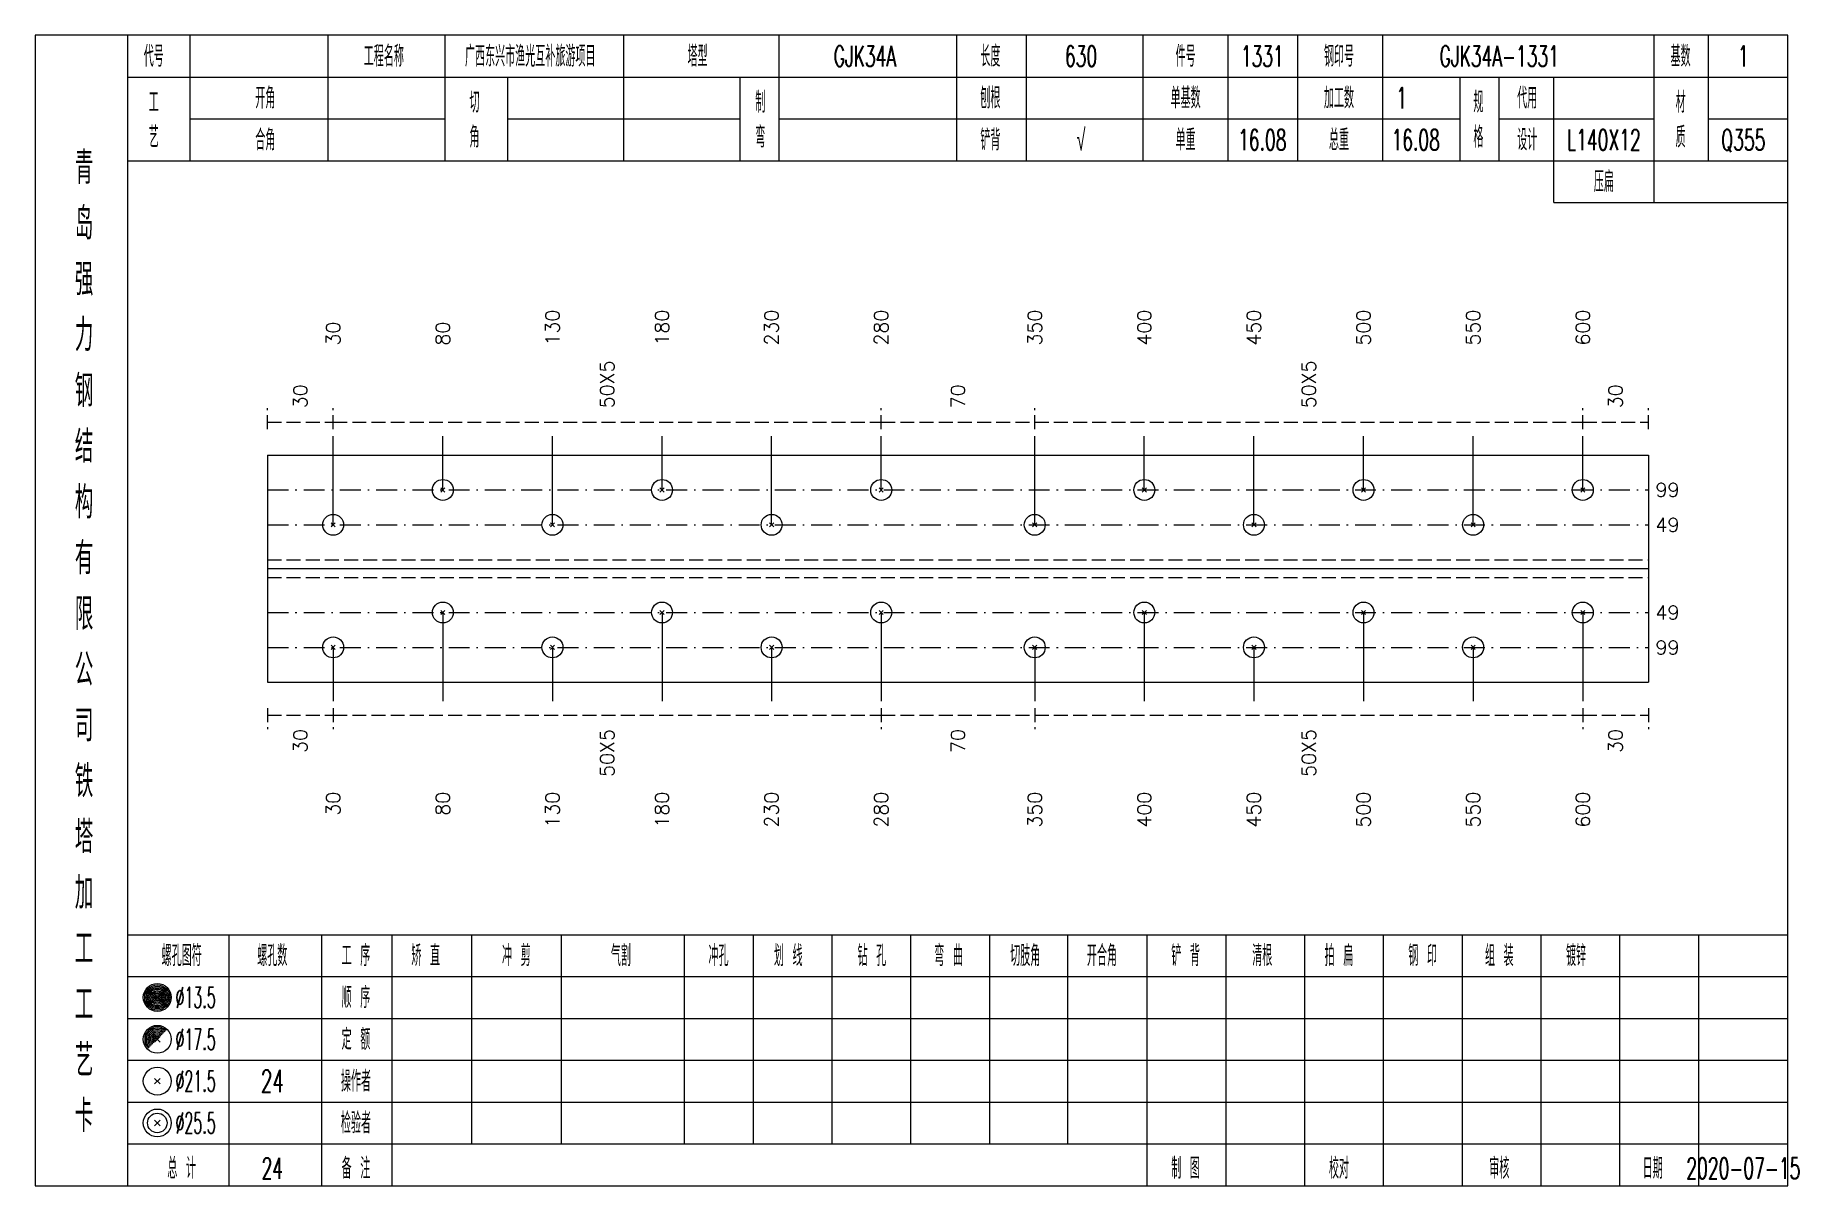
# Model space of a CAD drawing. Extents: x 0 to 2606, y -377 to 6479.
# Drawn here: x 1307 to 1559.9, y 350 to 515 of the extents above; entities that cross this region are included whole.
import ezdxf
from ezdxf.enums import TextEntityAlignment as Align

# ---------------------------------------------------------------- set-up
doc = ezdxf.new("R2010")
doc.units = 0
doc.header["$MEASUREMENT"] = 0
doc.linetypes.add('一点画线', pattern=[5.2, 3, -1, 0.2, -1])
doc.linetypes.add('虚线', pattern=[2.75, 2, -0.75])
doc.layers.get('0').update_dxf_attribs({"linetype": 'CONTINUOUS', "lineweight": 25})
doc.layers.add('1', color=7, linetype='CONTINUOUS', lineweight=25)
doc.layers.add('4', color=7, linetype='CONTINUOUS', lineweight=25)
doc.styles.get("Standard").update_dxf_attribs({"font": 'simplex.shx', "width": 0.7, "height": 3, "bigfont": 'gbhzfs.shx'})

msp = doc.modelspace()

# ---------------------------------------------------------------- texts
at = {"color": 7, "linetype": 'Continuous', "lineweight": 13}
for s, p in [('30', (1349.73, 470.5)), ('80', (1365.46, 470.5)), ('130', (1381.18, 470.5)), ('180', (1396.9, 470.5)), ('230', (1412.62, 470.5)), ('280', (1428.34, 470.5)), ('350', (1450.36, 470.5)), ('400', (1466.08, 470.5)), ('450', (1481.8, 470.5)), ('500', (1497.52, 470.5)), ('550', (1513.24, 470.5)), ('600', (1528.97, 470.5))]:
    msp.add_text(s, height=2, rotation=90, dxfattribs=at).set_placement(p, align=Align.MIDDLE_LEFT)
at = {"color": 8, "linetype": 'Continuous', "lineweight": 9}
for s, p in [('50X5', (1389.04, 461.5)), ('50X5', (1489.66, 461.5)), ('30', (1345.02, 461.5)), ('70', (1439.35, 461.5)), ('30', (1533.68, 461.5))]:
    msp.add_text(s, height=2, rotation=90, dxfattribs=at).set_placement(p, align=Align.MIDDLE_LEFT)
at = {"color": 7, "linetype": 'Continuous', "lineweight": 13}
for s, p in [('99', (1539.4, 449.79)), ('49', (1539.4, 444.79)), ('49', (1539.4, 432.21)), ('99', (1539.4, 427.21))]:
    msp.add_text(s, height=2, dxfattribs=at).set_placement(p, align=Align.MIDDLE_LEFT)
at = {"color": 8, "linetype": 'Continuous', "lineweight": 9}
for s, p in [('30', (1345.02, 415.5)), ('50X5', (1389.04, 415.5)), ('70', (1439.35, 415.5)), ('50X5', (1489.66, 415.5)), ('30', (1533.68, 415.5))]:
    msp.add_text(s, height=2, rotation=90, dxfattribs=at).set_placement(p, align=Align.MIDDLE_RIGHT)
at = {"layer": '1', "color": 7, "linetype": 'Continuous', "lineweight": 13}
for s, p in [('30', (1349.73, 406.5)), ('80', (1365.46, 406.5)), ('130', (1381.18, 406.5)), ('180', (1396.9, 406.5)), ('230', (1412.62, 406.5)), ('280', (1428.34, 406.5)), ('350', (1450.36, 406.5)), ('400', (1466.08, 406.5)), ('450', (1481.8, 406.5)), ('500', (1497.52, 406.5)), ('550', (1513.24, 406.5)), ('600', (1528.97, 406.5))]:
    msp.add_text(s, height=2, rotation=90, dxfattribs=at).set_placement(p, align=Align.MIDDLE_RIGHT)
at = {"layer": '4', "color": 1, "linetype": 'Continuous', "lineweight": 13}
for s, height, width, p in [('代号', 3, 0.6, (1324, 512)), ('工程名称', 3, 0.6, (1357, 512)), ('广西东兴市渔光互补旅游项目', 3, 0.6, (1378, 512)), ('塔型', 3, 0.6, (1402, 512)), ('GJK34A', 3, 0.6, (1426, 512)), ('长度', 3, 0.6, (1444, 512)), ('630', 3, 0.6, (1457, 512)), ('件号', 3, 0.6, (1472, 512)), ('1331', 3, 0.6, (1483, 512)), ('钢印号', 3, 0.6, (1494, 512)), ('GJK34A-1331', 3, 0.6, (1517, 512)), ('基数', 3, 0.6, (1543, 512)), ('1', 3, 0.6, (1552, 512)), ('工', 3, 0.6, (1324, 505.4)), ('开角', 3, 0.6, (1340, 506)), ('切', 3, 0.6, (1370, 505.4)), ('制', 3, 0.6, (1411, 505.4)), ('刨根', 3, 0.6, (1444, 506)), ('单基数', 3, 0.6, (1472, 506)), ('加工数', 3, 0.6, (1494, 506)), ('1', 3, 0.6, (1503, 506)), ('规', 3, 0.6, (1514, 505.4)), ('代用', 3, 0.6, (1521, 506)), ('材', 3, 0.6, (1543, 505.4)), ('艺', 3, 0.6, (1324, 500.4)), ('合角', 3, 0.6, (1340, 500)), ('角', 3, 0.6, (1370, 500.4)), ('弯', 3, 0.6, (1411, 500.4)), ('铲背', 3, 0.6, (1444, 500)), ('√', 3, 0.6, (1457, 500)), ('单重', 3, 0.6, (1472, 500)), ('16.08', 3, 0.6, (1483, 500)), ('总重', 3, 0.6, (1494, 500)), ('16.08', 3, 0.6, (1505, 500)), ('格', 3, 0.6, (1514, 500.4)), ('设计', 3, 0.6, (1521, 500)), ('L140X12', 3, 0.6, (1532, 500)), ('质', 3, 0.6, (1543, 500.4)), ('Q355', 3, 0.6, (1552, 500)), ('青', 4.6, 0.8, (1314, 496)), ('压扁', 3, 0.6, (1532, 494)), ('岛', 4.6, 0.8, (1314, 488)), ('强', 4.6, 0.8, (1314, 480)), ('力', 4.6, 0.8, (1314, 472)), ('钢', 4.6, 0.8, (1314, 464)), ('结', 4.6, 0.8, (1314, 456)), ('构', 4.6, 0.8, (1314, 448)), ('有', 4.6, 0.8, (1314, 440)), ('限', 4.6, 0.8, (1314, 432)), ('公', 4.6, 0.8, (1314, 424)), ('司', 4.6, 0.8, (1314, 416)), ('铁', 4.6, 0.8, (1314, 408)), ('塔', 4.6, 0.8, (1314, 400)), ('加', 4.6, 0.8, (1314, 392)), ('工', 4.6, 0.8, (1314, 384)), ('螺孔图符', 3, 0.6, (1328, 383)), ('螺孔数', 3, 0.6, (1341, 383)), ('工 序', 3, 0.6, (1353, 383)), ('矫 直', 3, 0.6, (1363, 383)), ('冲 剪', 3, 0.6, (1376, 383)), ('气割', 3, 0.6, (1391, 383)), ('冲孔', 3, 0.6, (1405, 383)), ('划 线', 3, 0.6, (1415, 383)), ('钻 孔', 3, 0.6, (1427, 383)), ('弯 曲', 3, 0.6, (1438, 383)), ('切肢角', 3, 0.6, (1449, 383)), ('开合角', 3, 0.6, (1460, 383)), ('铲 背', 3, 0.6, (1472, 383)), ('清根', 3, 0.6, (1483, 383)), ('拍 扁', 3, 0.6, (1494, 383)), ('钢 印', 3, 0.6, (1506, 383)), ('组 装', 3, 0.6, (1517, 383)), ('镀锌', 3, 0.6, (1528, 383)), ('工', 4.6, 0.8, (1314, 376)), ('%%C13.5', 3, 0.5, (1330, 377)), ('顺 序', 3, 0.6, (1353, 377)), ('%%C17.5', 3, 0.5, (1330, 371)), ('定 额', 3, 0.6, (1353, 371)), ('艺', 4.6, 0.8, (1314, 368)), ('操作者', 3, 0.6, (1353, 365)), ('%%C21.5', 3, 0.5, (1330, 365)), ('24', 3.2, 0.6, (1341, 365)), ('卡', 4.6, 0.8, (1314, 360)), ('%%C25.5', 3, 0.5, (1330, 359)), ('检验者', 3, 0.6, (1353, 359)), ('总 计', 3, 0.6, (1328, 352.5)), ('备 注', 3, 0.6, (1353, 352.5)), ('制 图', 3, 0.6, (1472, 352.5)), ('校对', 3, 0.6, (1494, 352.5)), ('审核', 3, 0.6, (1517, 352.5)), ('日期', 3, 0.6, (1539, 352.5)), ('24', 3, 0.6, (1341, 352.5)), ('2020-07-15', 3, 0.6, (1552, 352.5))]:
    msp.add_text(s, height=height, dxfattribs=dict(at, width=width)).set_placement(p, align=Align.MIDDLE_CENTER)

# ---------------------------------------------------------------- linework, layer by layer
at = {"color": 8, "linetype": '虚线', "lineweight": 9}
for p, q in [((1340.3, 458.5), (1340.3, 461.5)), ((1349.73, 458.5), (1349.73, 461.5)), ((1349.73, 458.5), (1349.73, 461.5)), ((1428.34, 458.5), (1428.34, 461.5)), ((1428.34, 458.5), (1428.34, 461.5)), ((1450.36, 458.5), (1450.36, 461.5)), ((1450.36, 458.5), (1450.36, 461.5)), ((1528.97, 458.5), (1528.97, 461.5)), ((1528.97, 458.5), (1528.97, 461.5)), ((1538.4, 458.5), (1538.4, 461.5)), ((1340.3, 459.5), (1349.73, 459.5)), ((1349.73, 459.5), (1428.34, 459.5)), ((1428.34, 459.5), (1450.36, 459.5)), ((1450.36, 459.5), (1528.97, 459.5)), ((1528.97, 459.5), (1538.4, 459.5)), ((1340.3, 418.5), (1340.3, 415.5)), ((1340.3, 417.5), (1349.73, 417.5)), ((1349.73, 418.5), (1349.73, 415.5)), ((1349.73, 418.5), (1349.73, 415.5)), ((1349.73, 417.5), (1428.34, 417.5)), ((1428.34, 418.5), (1428.34, 415.5)), ((1428.34, 418.5), (1428.34, 415.5)), ((1428.34, 417.5), (1450.36, 417.5)), ((1450.36, 418.5), (1450.36, 415.5)), ((1450.36, 418.5), (1450.36, 415.5)), ((1450.36, 417.5), (1528.97, 417.5)), ((1528.97, 418.5), (1528.97, 415.5)), ((1528.97, 418.5), (1528.97, 415.5)), ((1528.97, 417.5), (1538.4, 417.5)), ((1538.4, 418.5), (1538.4, 415.5))]:
    msp.add_line(p, q, dxfattribs=at)
at = {"color": 7, "linetype": 'Continuous', "lineweight": 13}
for p, q in [((1349.73, 444.79), (1349.73, 457.5)), ((1365.46, 449.79), (1365.46, 457.5)), ((1381.18, 444.79), (1381.18, 457.5)), ((1396.9, 449.79), (1396.9, 457.5)), ((1412.62, 444.79), (1412.62, 457.5)), ((1428.34, 449.79), (1428.34, 457.5)), ((1450.36, 444.79), (1450.36, 457.5)), ((1466.08, 449.79), (1466.08, 457.5)), ((1481.8, 444.79), (1481.8, 457.5)), ((1497.52, 449.79), (1497.52, 457.5)), ((1513.24, 444.79), (1513.24, 457.5)), ((1528.97, 449.79), (1528.97, 457.5)), ((1365.16, 449.49), (1365.76, 450.09)), ((1365.76, 449.49), (1365.16, 450.09)), ((1396.6, 449.49), (1397.2, 450.09)), ((1397.2, 449.49), (1396.6, 450.09)), ((1428.04, 449.49), (1428.64, 450.09)), ((1428.64, 449.49), (1428.04, 450.09)), ((1465.78, 449.49), (1466.38, 450.09)), ((1466.38, 449.49), (1465.78, 450.09)), ((1497.22, 449.49), (1497.82, 450.09)), ((1497.82, 449.49), (1497.22, 450.09)), ((1528.67, 449.49), (1529.27, 450.09)), ((1529.27, 449.49), (1528.67, 450.09)), ((1349.43, 444.49), (1350.03, 445.09)), ((1350.03, 444.49), (1349.43, 445.09)), ((1380.88, 444.49), (1381.48, 445.09)), ((1381.48, 444.49), (1380.88, 445.09)), ((1412.32, 444.49), (1412.92, 445.09)), ((1412.92, 444.49), (1412.32, 445.09)), ((1450.06, 444.49), (1450.66, 445.09)), ((1450.66, 444.49), (1450.06, 445.09)), ((1481.5, 444.49), (1482.1, 445.09)), ((1482.1, 444.49), (1481.5, 445.09)), ((1512.94, 444.49), (1513.54, 445.09)), ((1513.54, 444.49), (1512.94, 445.09)), ((1365.46, 432.21), (1365.46, 419.5)), ((1396.9, 432.21), (1396.9, 419.5)), ((1428.34, 432.21), (1428.34, 419.5)), ((1466.08, 432.21), (1466.08, 419.5)), ((1497.52, 432.21), (1497.52, 419.5)), ((1528.97, 432.21), (1528.97, 419.5)), ((1349.73, 427.21), (1349.73, 419.5)), ((1381.18, 427.21), (1381.18, 419.5)), ((1412.62, 427.21), (1412.62, 419.5)), ((1450.36, 427.21), (1450.36, 419.5)), ((1481.8, 427.21), (1481.8, 419.5)), ((1513.24, 427.21), (1513.24, 419.5))]:
    msp.add_line(p, q, dxfattribs=at)
at = {"color": 7, "linetype": 'Continuous', "lineweight": 18}
for p, q in [((1340.3, 454.79), (1340.3, 422.21)), ((1340.3, 454.79), (1538.4, 454.79)), ((1538.4, 454.79), (1538.4, 422.21)), ((1340.3, 438.5), (1538.4, 438.5))]:
    msp.add_line(p, q, dxfattribs=at)
at = {"color": 3, "linetype": '一点画线', "lineweight": 13}
for p, q in [((1340.3, 449.79), (1538.4, 449.79)), ((1340.3, 444.79), (1538.4, 444.79)), ((1340.3, 432.21), (1538.4, 432.21)), ((1340.3, 427.21), (1538.4, 427.21))]:
    msp.add_line(p, q, dxfattribs=at)
at = {"color": 1, "linetype": '虚线', "lineweight": 18}
for p, q in [((1340.3, 439.79), (1538.4, 439.79)), ((1340.3, 437.21), (1538.4, 437.21))]:
    msp.add_line(p, q, dxfattribs=at)
at = {"color": 7, "linetype": 'Continuous', "lineweight": 13}
for centre in [(1365.46, 449.79), (1396.9, 449.79), (1428.34, 449.79), (1466.08, 449.79), (1497.52, 449.79), (1528.97, 449.79), (1349.73, 444.79), (1381.18, 444.79), (1412.62, 444.79), (1450.36, 444.79), (1481.8, 444.79), (1513.24, 444.79)]:
    msp.add_circle(centre, 1.5, dxfattribs=at)
at = {"layer": '1', "color": 7, "linetype": 'Continuous', "lineweight": 13}
for p, q in [((1365.16, 431.91), (1365.76, 432.51)), ((1365.76, 431.91), (1365.16, 432.51)), ((1396.6, 431.91), (1397.2, 432.51)), ((1397.2, 431.91), (1396.6, 432.51)), ((1428.04, 431.91), (1428.64, 432.51)), ((1428.64, 431.91), (1428.04, 432.51)), ((1465.78, 431.91), (1466.38, 432.51)), ((1466.38, 431.91), (1465.78, 432.51)), ((1497.22, 431.91), (1497.82, 432.51)), ((1497.82, 431.91), (1497.22, 432.51)), ((1528.67, 431.91), (1529.27, 432.51)), ((1529.27, 431.91), (1528.67, 432.51)), ((1349.43, 426.91), (1350.03, 427.51)), ((1350.03, 426.91), (1349.43, 427.51)), ((1380.88, 426.91), (1381.48, 427.51)), ((1381.48, 426.91), (1380.88, 427.51)), ((1412.32, 426.91), (1412.92, 427.51)), ((1412.92, 426.91), (1412.32, 427.51)), ((1450.06, 426.91), (1450.66, 427.51)), ((1450.66, 426.91), (1450.06, 427.51)), ((1481.5, 426.91), (1482.1, 427.51)), ((1482.1, 426.91), (1481.5, 427.51)), ((1512.94, 426.91), (1513.54, 427.51)), ((1513.54, 426.91), (1512.94, 427.51))]:
    msp.add_line(p, q, dxfattribs=at)
at = {"layer": '1', "color": 7, "linetype": 'Continuous', "lineweight": 18}
msp.add_line((1340.3, 422.21), (1538.4, 422.21), dxfattribs=at)
at = {"layer": '1', "color": 7, "linetype": 'Continuous', "lineweight": 13}
for centre in [(1365.46, 432.21), (1396.9, 432.21), (1428.34, 432.21), (1466.08, 432.21), (1497.52, 432.21), (1528.97, 432.21), (1349.73, 427.21), (1381.18, 427.21), (1412.62, 427.21), (1450.36, 427.21), (1481.8, 427.21), (1513.24, 427.21)]:
    msp.add_circle(centre, 1.5, dxfattribs=at)
at = {"layer": '4', "color": 1, "linetype": 'Continuous', "lineweight": 18}
for p, q in [((1320.3, 350), (1320.3, 515)), ((1329.2, 497), (1329.2, 515)), ((1349, 497), (1349, 515)), ((1365.8, 497), (1365.8, 515)), ((1391.4, 497), (1391.4, 515)), ((1413.7, 497), (1413.7, 515)), ((1439.2, 497), (1439.2, 515)), ((1449.2, 497), (1449.2, 515)), ((1465.9, 497), (1465.9, 515)), ((1478.1, 497), (1478.1, 515)), ((1488.1, 497), (1488.1, 515)), ((1500.3, 497), (1500.3, 515)), ((1539.2, 491), (1539.2, 515)), ((1547, 497), (1547, 515)), ((1320.3, 509), (1558.4, 509)), ((1374.8, 497), (1374.8, 509)), ((1408.1, 497), (1408.1, 509)), ((1511.4, 497), (1511.4, 509)), ((1517, 497), (1517, 509)), ((1524.8, 491), (1524.8, 509)), ((1329.2, 503), (1365.8, 503)), ((1374.8, 503), (1408.1, 503)), ((1413.7, 503), (1511.4, 503)), ((1517, 503), (1539.2, 503)), ((1547, 503), (1558.4, 503)), ((1320.3, 497), (1558.4, 497)), ((1524.8, 491), (1558.4, 491)), ((1320.3, 386), (1558.4, 386)), ((1334.8, 350), (1334.8, 386)), ((1348.1, 350), (1348.1, 386)), ((1358.2, 350), (1358.2, 386)), ((1369.6, 356), (1369.6, 386)), ((1382.5, 356), (1382.5, 386)), ((1400.1, 356), (1400.1, 386)), ((1410, 356), (1410, 386)), ((1421.3, 356), (1421.3, 386)), ((1432.6, 356), (1432.6, 386)), ((1443.9, 356), (1443.9, 386)), ((1455.1, 356), (1455.1, 386)), ((1466.5, 356), (1466.5, 386)), ((1477.8, 356), (1477.8, 386)), ((1489.1, 356), (1489.1, 386)), ((1500.4, 356), (1500.4, 386)), ((1511.7, 356), (1511.7, 386)), ((1523, 356), (1523, 386)), ((1534.3, 356), (1534.3, 386)), ((1545.6, 356), (1545.6, 386)), ((1320.3, 380), (1558.4, 380)), ((1320.3, 374), (1558.4, 374)), ((1320.3, 368), (1558.4, 368)), ((1320.3, 362), (1558.4, 362)), ((1320.3, 356), (1558.4, 356)), ((1466.5, 350), (1466.5, 356)), ((1477.8, 350), (1477.8, 356)), ((1489.1, 350), (1489.1, 356)), ((1500.4, 350), (1500.4, 356)), ((1511.7, 350), (1511.7, 356)), ((1523, 350), (1523, 356)), ((1534.3, 350), (1534.3, 356)), ((1545.6, 350), (1545.6, 356))]:
    msp.add_line(p, q, dxfattribs=at)
at = {"layer": '4', "color": 7, "linetype": 'Continuous', "lineweight": 13}
for p, q in [((1324.3, 376.8), (1324.7, 377.2)), ((1324.7, 376.8), (1324.3, 377.2)), ((1324.1, 364.6), (1324.9, 365.4)), ((1324.9, 364.6), (1324.1, 365.4)), ((1324.1, 358.6), (1324.9, 359.4)), ((1324.9, 358.6), (1324.1, 359.4))]:
    msp.add_line(p, q, dxfattribs=at)
at = {"layer": '4', "color": 7, "linetype": 'Continuous', "lineweight": 0}
for p, q in [((1324.1, 370.6), (1324.9, 371.4)), ((1324.1, 371.4), (1324.9, 370.6))]:
    msp.add_line(p, q, dxfattribs=at)
at = {"layer": '4', "color": 1, "linetype": 'Continuous', "lineweight": 18}
msp.add_lwpolyline([(1307, 515), (1307, 350), (1558.4, 350), (1558.4, 515)], close=True, dxfattribs=at)
at = {"layer": '4', "color": 7, "linetype": 'Continuous', "lineweight": 13}
for centre, radius in [((1324.5, 377), 2), ((1324.5, 377), 1.8), ((1324.5, 377), 1.6), ((1324.5, 377), 1.4), ((1324.5, 377), 1.2), ((1324.5, 377), 1), ((1324.5, 377), 0.8), ((1324.5, 377), 0.6), ((1324.5, 377), 0.4), ((1324.5, 377), 0.2), ((1324.5, 371), 2), ((1324.5, 365), 2), ((1324.5, 359), 2), ((1324.5, 359), 1.4)]:
    msp.add_circle(centre, radius, dxfattribs=at)
for radius in [1.8, 1.6, 1.4, 1.2, 1, 0.8, 0.6, 0.4, 0.2]:
    msp.add_arc((1324.5, 371), radius, 45, 225, dxfattribs=at)

msp.set_redraw_order([(e.dxf.handle, doc.entitydb.next_handle()) for e in msp.query("TEXT MTEXT ATTDEF DIMENSION ARC_DIMENSION")])  # texts and dimensions are drawn at this point

doc.saveas('drawing.dxf')
